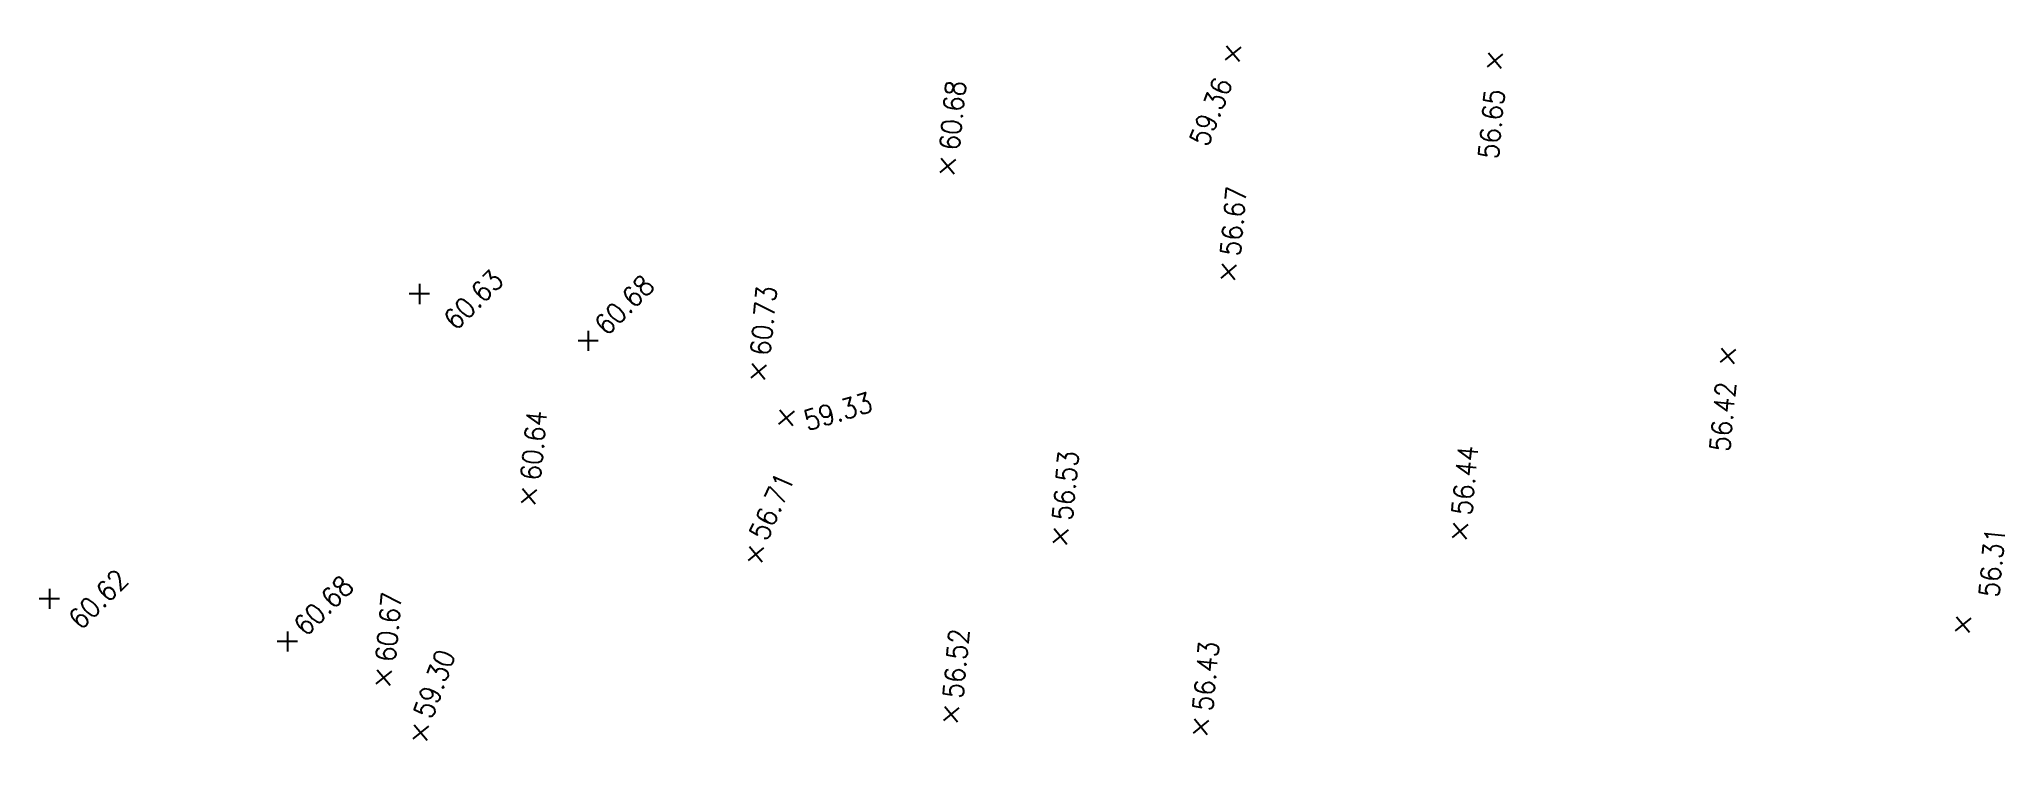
# Model space of a CAD drawing. Header units: metres. Extents: x 815 to 1022, y 915 to 1121.
# Drawn here: x 854.17 to 893.29, y 1049.98 to 1064.06 of the extents above; entities that cross this region are included whole.
import ezdxf
from ezdxf.enums import TextEntityAlignment as Align

# ---------------------------------------------------------------- set-up
doc = ezdxf.new("R2010")
doc.units = ezdxf.units.M
doc.header["$LTSCALE"] = 2
doc.header["$PDMODE"] = 35
doc.header["$PDSIZE"] = 0.002
for name, color, linetype in [('__TOPO', 7, 'Continuous'), ('ASPHALT', 5, 'Continuous'), ('BUILDG', 4, 'Continuous'), ('ELEV', 1, 'Continuous'), ('NAME', 7, 'Continuous'), ('NATGRD', 7, 'Continuous'), ('NOTE', 2, 'Continuous'), ('RTWALL', 6, 'Continuous')]:
    doc.layers.add(name, color=color, linetype=linetype)
doc.styles.add('ROMANS', font='ROMANS.SHX')

# ---------------------------------------------------------------- blocks, each defined once
blk = doc.blocks.new('CROSS-UNDERHILL')
at = {"color": 1}
for p, q in [((0.001, 0), (-0.001, 0)), ((0, 0.001), (0, -0.001))]:
    blk.add_line(p, q, dxfattribs=at)
blk = doc.blocks.new('Point-Underhill')
at = {"lineweight": 0}
blk.add_point((0, 0), dxfattribs=at)
at = {"layer": '__TOPO'}
blk.add_point((0, 0), dxfattribs=at)
at = {"lineweight": 0}
blk.add_blockref('CROSS-UNDERHILL', (0, 0), dxfattribs=at)
at = {"layer": 'ELEV', "lineweight": 0, "style": 'ROMANS', "width": 0.9}
for tag, p in [('ELEV2', (-0.00106, 0.00325)), ('ELEV', (0.00114, 0.00112))]:
    blk.add_attdef(tag, text='', height=0.002, rotation=45, dxfattribs=at).set_placement(p, align=Align.MIDDLE_LEFT)
at = {"layer": 'NAME', "lineweight": 0, "style": 'ROMANS', "width": 0.9}
blk.add_attdef('NAME', text='', height=0.002, dxfattribs=at).set_placement((-0.00267, 0.00004), align=Align.MIDDLE_RIGHT)
at = {"layer": 'NOTE', "lineweight": 0, "style": 'ROMANS', "width": 0.9}
for tag, p in [('NOTE', (-0.00047, -0.00269)), ('NOTE2', (-0.00047, -0.00595))]:
    blk.add_attdef(tag, text='', height=0.002, dxfattribs=at).set_placement(p, align=Align.TOP_CENTER)

msp = doc.modelspace()

# ---------------------------------------------------------------- block references
at = {"layer": 'ASPHALT'}
ref = msp.add_blockref('Point-Underhill', (883.141, 1063.642, 56.65), dxfattribs=dict(at, xscale=200, yscale=200, zscale=0.8000000000000007, rotation=39.54500000000004))
ref.add_attrib('ELEV', '56.65', dxfattribs={"layer": 'ELEV', "lineweight": 0, "height": 0.4, "rotation": 84.545, "style": 'ROMANS', "width": 0.9}).set_placement((883.006, 1061.687), align=Align.MIDDLE_LEFT)
ref = msp.add_blockref('Point-Underhill', (877.837, 1059.436, 56.67), dxfattribs=dict(at, xscale=200.0000000000001, yscale=200.0000000000001, zscale=0.8000000000000007, rotation=39.54500000000002))
ref.add_attrib('ELEV', '56.67', dxfattribs={"layer": 'ELEV', "lineweight": 0, "height": 0.4, "rotation": 84.545, "style": 'ROMANS', "width": 0.9}).set_placement((877.869, 1059.754), align=Align.MIDDLE_LEFT)
ref = msp.add_blockref('Point-Underhill', (887.779, 1057.76, 56.42), dxfattribs=dict(at, xscale=200.0000000000001, yscale=200.0000000000001, zscale=0.8000000000000007, rotation=39.54500000000002))
ref.add_attrib('ELEV', '56.42', dxfattribs={"layer": 'ELEV', "lineweight": 0, "height": 0.4, "rotation": 84.545, "style": 'ROMANS', "width": 0.9}).set_placement((887.611, 1055.859), align=Align.MIDDLE_LEFT)
ref = msp.add_blockref('Point-Underhill', (874.493, 1054.168, 56.53), dxfattribs=dict(at, xscale=200, yscale=200, zscale=0.8000000000000007, rotation=39.54500000000004))
ref.add_attrib('ELEV', '56.53', dxfattribs={"layer": 'ELEV', "lineweight": 0, "height": 0.4, "rotation": 84.545, "style": 'ROMANS', "width": 0.9}).set_placement((874.526, 1054.486), align=Align.MIDDLE_LEFT)
ref = msp.add_blockref('Point-Underhill', (882.445, 1054.273, 56.44), dxfattribs=dict(at, xscale=200.0000000000001, yscale=200.0000000000001, zscale=0.8000000000000007, rotation=39.54500000000002))
ref.add_attrib('ELEV', '56.44', dxfattribs={"layer": 'ELEV', "lineweight": 0, "height": 0.4, "rotation": 84.545, "style": 'ROMANS', "width": 0.9}).set_placement((882.477, 1054.591), align=Align.MIDDLE_LEFT)
ref = msp.add_blockref('Point-Underhill', (868.428, 1053.813, 56.71), dxfattribs=dict(at, xscale=200.0000000000001, yscale=200.0000000000001, zscale=0.8000000000000007, rotation=39.54500000000002))
ref.add_attrib('ELEV', '56.71', dxfattribs={"layer": 'ELEV', "lineweight": 0, "height": 0.4, "rotation": 65.9958, "style": 'ROMANS', "width": 0.9}).set_placement((868.461, 1054.131), align=Align.MIDDLE_LEFT)
ref = msp.add_blockref('Point-Underhill', (892.459, 1052.411, 56.31), dxfattribs=dict(at, xscale=200.0000000000001, yscale=200.0000000000001, zscale=0.8000000000000007, rotation=39.54500000000002))
ref.add_attrib('ELEV', '56.31', dxfattribs={"layer": 'ELEV', "lineweight": 0, "height": 0.4, "rotation": 84.545, "style": 'ROMANS', "width": 0.9}).set_placement((892.971, 1052.958), align=Align.MIDDLE_LEFT)
ref = msp.add_blockref('Point-Underhill', (872.318, 1050.626, 56.52), dxfattribs=dict(at, xscale=200, yscale=200, zscale=0.8000000000000007, rotation=39.54500000000004))
ref.add_attrib('ELEV', '56.52', dxfattribs={"layer": 'ELEV', "lineweight": 0, "height": 0.4, "rotation": 84.545, "style": 'ROMANS', "width": 0.9}).set_placement((872.35, 1050.944), align=Align.MIDDLE_LEFT)
ref = msp.add_blockref('Point-Underhill', (877.287, 1050.375, 56.43), dxfattribs=dict(at, xscale=200, yscale=200, zscale=0.8000000000000007, rotation=39.54500000000004))
ref.add_attrib('ELEV', '56.43', dxfattribs={"layer": 'ELEV', "lineweight": 0, "height": 0.4, "rotation": 84.545, "style": 'ROMANS', "width": 0.9}).set_placement((877.32, 1050.693), align=Align.MIDDLE_LEFT)
at = {"layer": 'BUILDG'}
ref = msp.add_blockref('Point-Underhill', (861.731, 1058.993, 60.63), dxfattribs=dict(at, xscale=200, yscale=200, zscale=0.8))
ref.add_attrib('ELEV', '60.63', dxfattribs={"layer": 'ELEV', "lineweight": 0, "height": 0.4, "rotation": 45, "style": 'ROMANS', "width": 0.9}).set_placement((862.316, 1058.389), align=Align.MIDDLE_LEFT)
ref = msp.add_blockref('Point-Underhill', (854.365, 1052.923, 60.62), dxfattribs=dict(at, xscale=200, yscale=200, zscale=0.8))
ref.add_attrib('ELEV', '60.62', dxfattribs={"layer": 'ELEV', "lineweight": 0, "height": 0.4, "rotation": 45, "style": 'ROMANS', "width": 0.9}).set_placement((854.848, 1052.425), align=Align.MIDDLE_LEFT)
at = {"layer": 'NATGRD'}
ref = msp.add_blockref('Point-Underhill', (872.247, 1061.541, 60.68), dxfattribs=dict(at, xscale=200.0000000000001, yscale=200.0000000000001, zscale=0.8000000000000007, rotation=39.54500000000002))
ref.add_attrib('ELEV', '60.68', dxfattribs={"layer": 'ELEV', "lineweight": 0, "height": 0.4, "rotation": 84.545, "style": 'ROMANS', "width": 0.9}).set_placement((872.28, 1061.859), align=Align.MIDDLE_LEFT)
ref = msp.add_blockref('Point-Underhill', (865.092, 1058.058, 60.68), dxfattribs=dict(at, xscale=200, yscale=200, zscale=200))
ref.add_attrib('ELEV', '60.68', dxfattribs={"layer": 'ELEV', "lineweight": 0, "height": 0.4, "rotation": 45, "style": 'ROMANS', "width": 0.9}).set_placement((865.319, 1058.283), align=Align.MIDDLE_LEFT)
ref = msp.add_blockref('Point-Underhill', (863.91, 1054.968, 60.64), dxfattribs=dict(at, xscale=200.0000000000001, yscale=200.0000000000001, zscale=0.8000000000000007, rotation=39.54500000000002))
ref.add_attrib('ELEV', '60.64', dxfattribs={"layer": 'ELEV', "lineweight": 0, "height": 0.4, "rotation": 84.545, "style": 'ROMANS', "width": 0.9}).set_placement((863.942, 1055.286), align=Align.MIDDLE_LEFT)
ref = msp.add_blockref('Point-Underhill', (859.103, 1052.071, 60.68), dxfattribs=dict(at, xscale=200, yscale=200, zscale=200))
ref.add_attrib('ELEV', '60.68', dxfattribs={"layer": 'ELEV', "lineweight": 0, "height": 0.4, "rotation": 45, "style": 'ROMANS', "width": 0.9}).set_placement((859.331, 1052.296), align=Align.MIDDLE_LEFT)
at = {"layer": 'RTWALL'}
ref = msp.add_blockref('Point-Underhill', (877.928, 1063.783, 59.36), dxfattribs=dict(at, xscale=200.0000000000001, yscale=200.0000000000001, zscale=0.8000000000000007, rotation=39.54500000000002))
ref.add_attrib('ELEV', '59.36', dxfattribs={"layer": 'ELEV', "lineweight": 0, "height": 0.4, "rotation": 68.5546, "style": 'ROMANS', "width": 0.9}).set_placement((877.233, 1061.977), align=Align.MIDDLE_LEFT)
ref = msp.add_blockref('Point-Underhill', (868.482, 1057.451, 60.73), dxfattribs=dict(at, xscale=200, yscale=200, zscale=0.8000000000000007, rotation=39.54500000000004))
ref.add_attrib('ELEV', '60.73', dxfattribs={"layer": 'ELEV', "lineweight": 0, "height": 0.4, "rotation": 84.545, "style": 'ROMANS', "width": 0.9}).set_placement((868.515, 1057.769), align=Align.MIDDLE_LEFT)
ref = msp.add_blockref('Point-Underhill', (869.036, 1056.529, 59.33), dxfattribs=dict(at, xscale=200, yscale=200, zscale=0.8000000000000007, rotation=39.54500000000004))
ref.add_attrib('ELEV', '59.33', dxfattribs={"layer": 'ELEV', "lineweight": 0, "height": 0.4, "rotation": 16.7792, "style": 'ROMANS', "width": 0.9}).set_placement((869.397, 1056.454), align=Align.MIDDLE_LEFT)
ref = msp.add_blockref('Point-Underhill', (861.021, 1051.354, 60.67), dxfattribs=dict(at, xscale=200, yscale=200, zscale=0.8000000000000007, rotation=39.54500000000004))
ref.add_attrib('ELEV', '60.67', dxfattribs={"layer": 'ELEV', "lineweight": 0, "height": 0.4, "rotation": 84.545, "style": 'ROMANS', "width": 0.9}).set_placement((861.053, 1051.672), align=Align.MIDDLE_LEFT)
ref = msp.add_blockref('Point-Underhill', (861.757, 1050.259, 59.3), dxfattribs=dict(at, xscale=200, yscale=200, zscale=0.8000000000000007, rotation=39.54500000000004))
ref.add_attrib('ELEV', '59.30', dxfattribs={"layer": 'ELEV', "lineweight": 0, "height": 0.4, "rotation": 69.8042, "style": 'ROMANS', "width": 0.9}).set_placement((861.79, 1050.577), align=Align.MIDDLE_LEFT)

doc.saveas('drawing.dxf')
